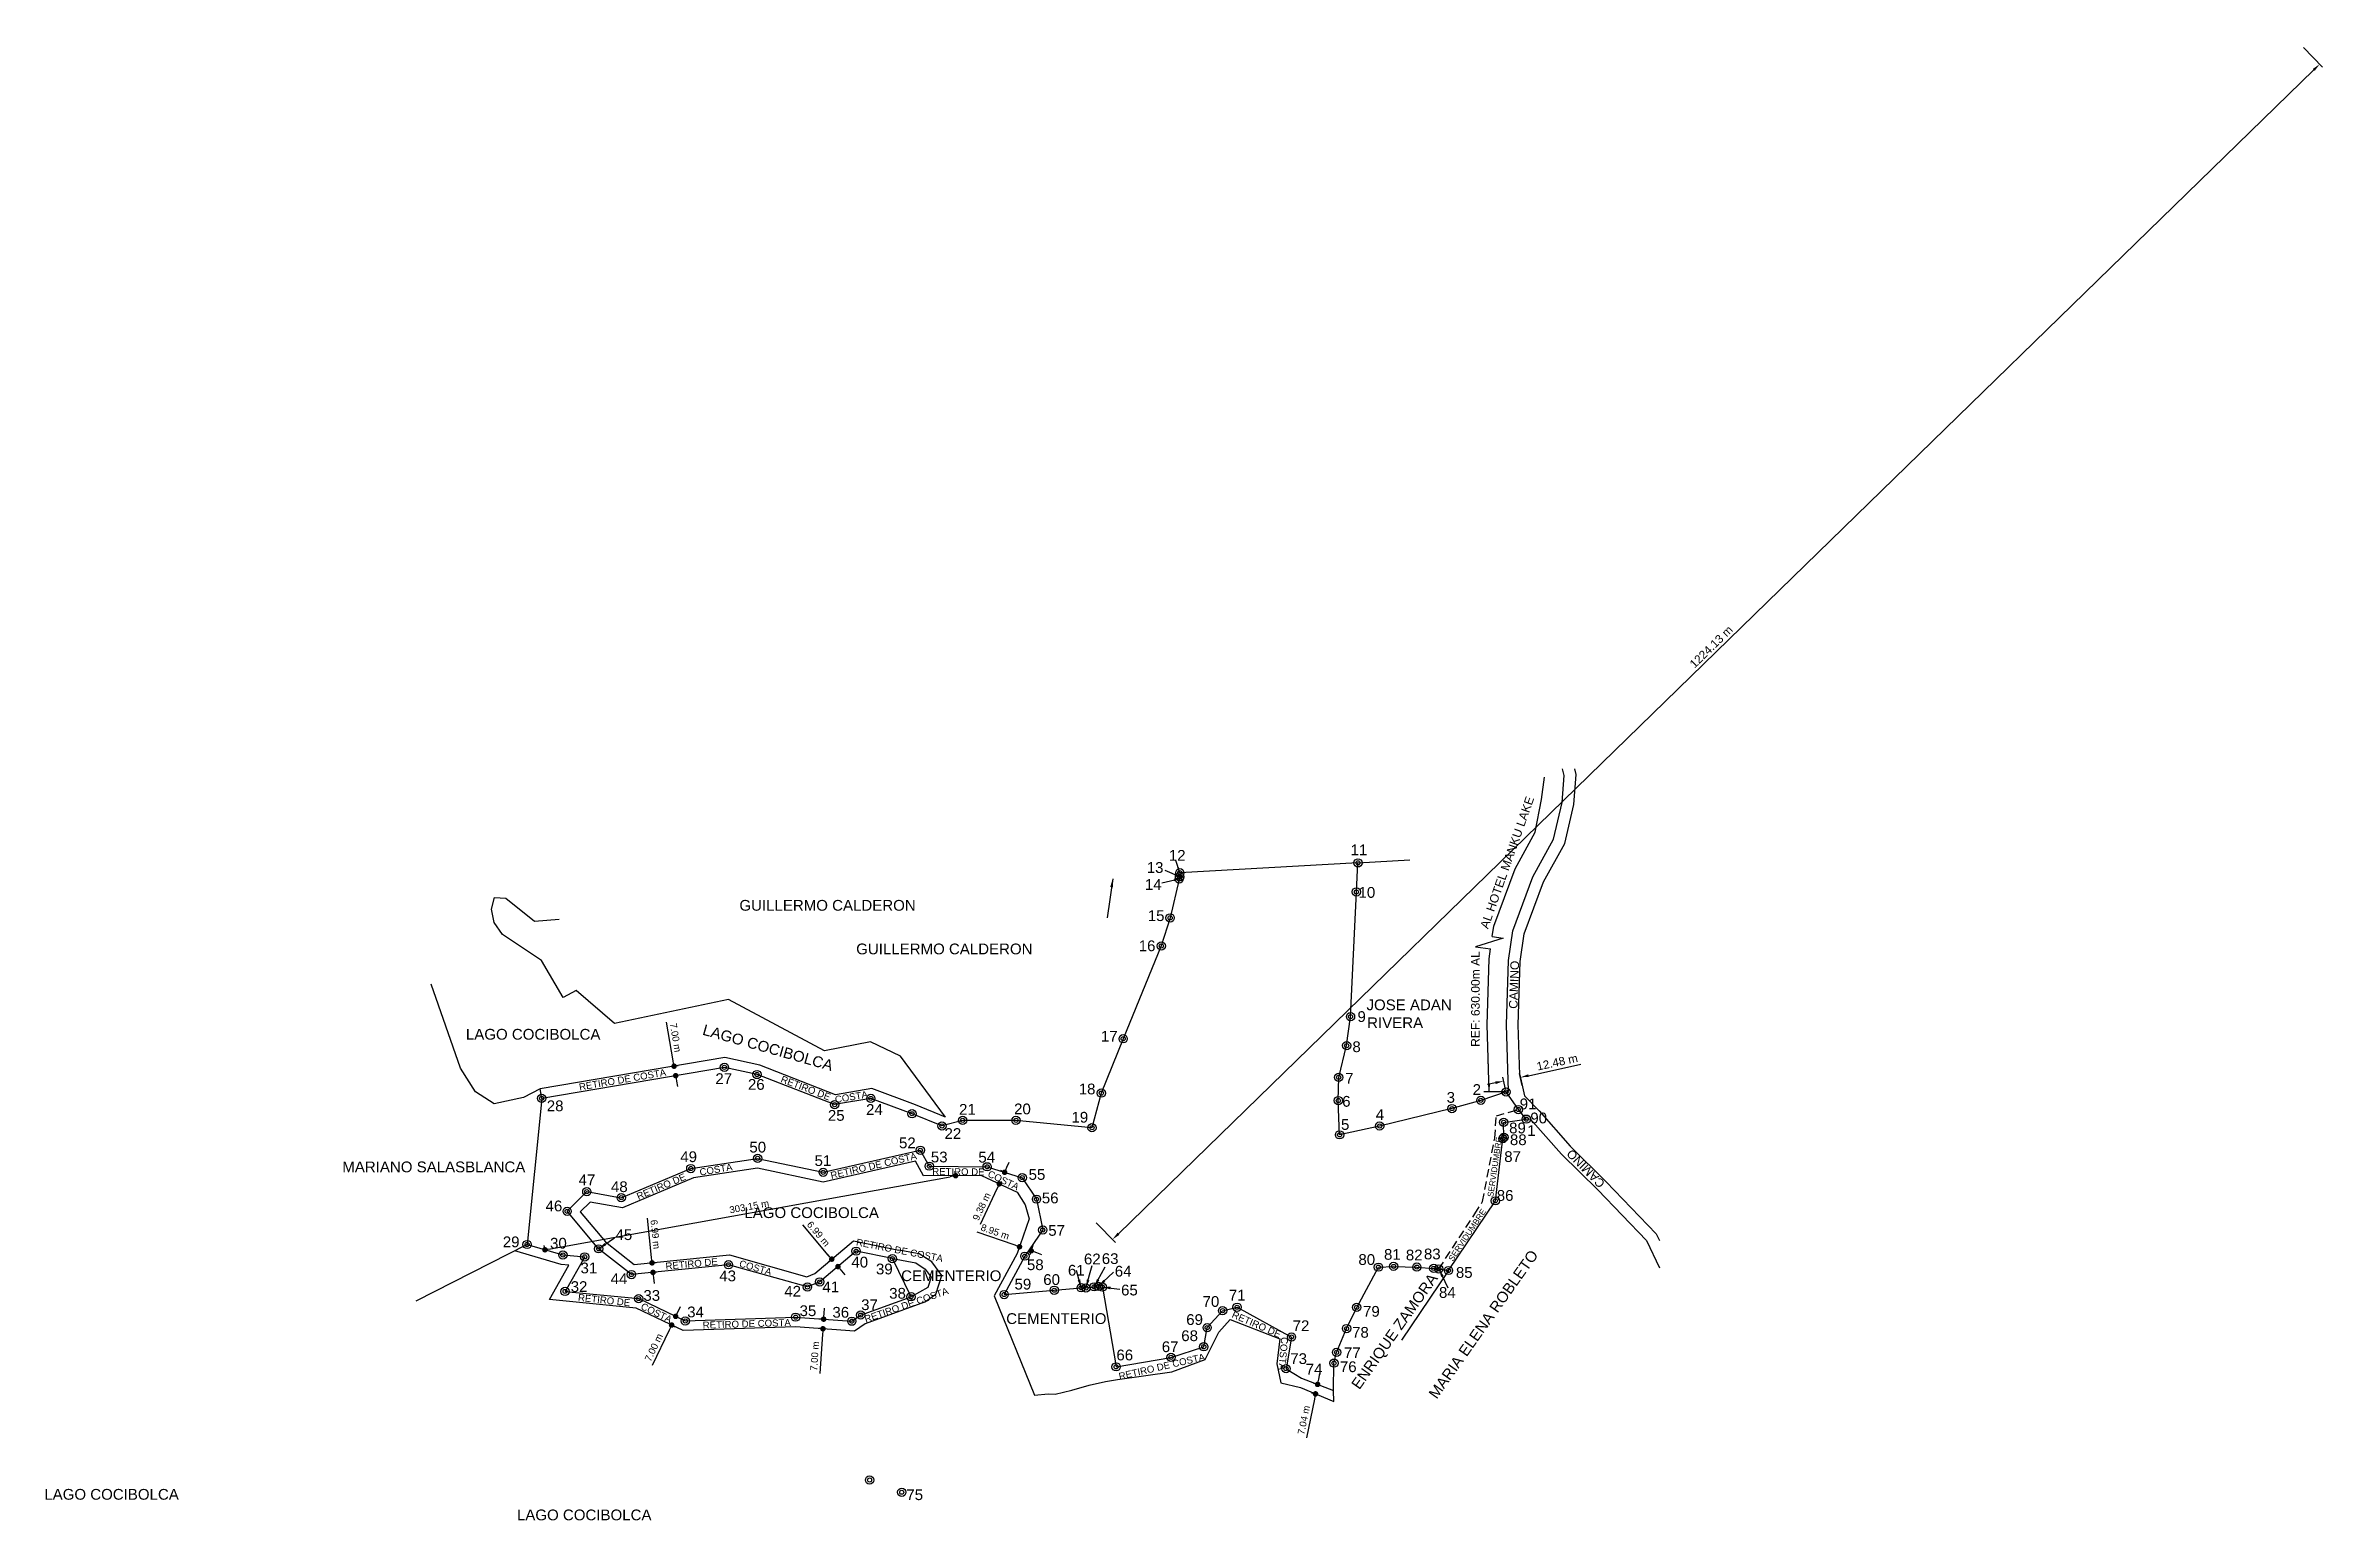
# Model space of a CAD drawing. Header units: metres. Extents: x 615852 to 659911, y 1301217 to 1325118.
# Drawn here: x 620465 to 622120, y 1314549 to 1315620 of the extents above; entities that cross this region are included whole.
import ezdxf

# ---------------------------------------------------------------- set-up
doc = ezdxf.new("R2010")
doc.units = ezdxf.units.M
doc.header["$PDMODE"] = 32
doc.header["$PDSIZE"] = 0.5
doc.linetypes.add('OCULTA3', pattern=[0.45, 0.3, -0.15])
for name, color, linetype in [('BORDE LAGO', 6, 'Continuous'), ('CERCO', 6, 'Continuous'), ('CIRCULO PI', 2, 'Continuous'), ('SERVIDUMBRE DE PASO', 8, 'Continuous'), ('TEXTO 2', 7, 'Continuous')]:
    doc.layers.add(name, color=color, linetype=linetype)
doc.styles.add('PI', font='arial.ttf', dxfattribs={"height": 0.4})
doc.styles.get("Standard").update_dxf_attribs({"font": 'arial.ttf'})
doc.dimstyles.new('COTAS 1750', dxfattribs={"dimtxt": 6, "dimasz": 6, "dimexe": 3, "dimexo": 2, "dimgap": 2, "dimtad": 1, "dimzin": 0, "dimdsep": 46, "dimtxsty": 'Standard', "dimcen": 0.09, "dimclrd": 1, "dimclre": 2, "dimclrt": 7, "dimadec": 0, "dimazin": 0, "dimtfac": 1, "dimtofl": 0, "dimtmove": 0, "dimatfit": 3, "dimfxl": 1, "dimtolj": 1, "dimtzin": 0, "dimarcsym": 0})
doc.dimstyles.new('COTAS DE RETIRO', dxfattribs={"dimtxt": 5, "dimasz": 4, "dimexe": 3, "dimexo": 2, "dimgap": 2, "dimtad": 1, "dimzin": 0, "dimdsep": 46, "dimtxsty": 'Standard', "dimblk": 'DOT', "dimcen": 0.09, "dimclrd": 1, "dimclre": 2, "dimclrt": 7, "dimadec": 0, "dimazin": 0, "dimtfac": 1, "dimtofl": 0, "dimtmove": 0, "dimatfit": 3, "dimfxl": 1, "dimtolj": 1, "dimtzin": 0, "dimarcsym": 0})

msp = doc.modelspace()

# ---------------------------------------------------------------- texts
at = {"layer": 'CIRCULO PI', "color": 1, "style": 'PI'}
for s, height, p in [('13', 7.822293, (621265.46222, 1315019.23181)), ('12', 7.822293, (621281.51645, 1315028.05904)), ('11', 7.822293, (621413.58784, 1315032.06531)), ('14', 7.822293, (621264.11732, 1315006.91391)), ('10', 7.822293, (621419.33405, 1315001.15044)), ('15', 7.822293, (621266.21411, 1314984.25264)), ('16', 7.822293, (621259.63404, 1314962.34479)), ('9', 7.82229, (621418.56377, 1314910.92326)), ('17', 7.822293, (621232.1477, 1314896.63846)), ('8', 7.82229, (621414.90635, 1314889.00458)), ('27', 7.822293, (620952.01931, 1314865.814)), ('26', 7.822293, (620975.66142, 1314861.62086)), ('18', 7.822293, (621216.04083, 1314858.3186)), ('7', 7.82229, (621409.66905, 1314866.14237)), ('3', 7.82229, (621483.35621, 1314852.19265)), ('2', 7.82229, (621502.25299, 1314857.91586)), ('28', 7.822293, (620829.52182, 1314846.08688)), ('25', 7.822293, (621033.77228, 1314839.11024)), ('24', 7.822293, (621061.50689, 1314843.40843)), ('21', 7.822293, (621129.08955, 1314843.50285)), ('20', 7.822293, (621169.07916, 1314843.84234)), ('19', 7.822293, (621210.7718, 1314837.78169)), ('6', 7.82229, (621407.47457, 1314849.33805)), ('4', 7.82229, (621431.85754, 1314839.71818)), ('91', 7.822293, (621536.46644, 1314847.48958)), ('90', 7.822293, (621544.18477, 1314837.25147)), ('52', 7.822293, (621085.44932, 1314819.17223)), ('22', 7.822293, (621118.5111, 1314825.93579)), ('5', 7.82229, (621406.62118, 1314832.53372)), ('89', 7.822293, (621528.76234, 1314829.97215)), ('88', 7.822293, (621529.34072, 1314821.44384)), ('1', 7.82229, (621541.93783, 1314828.11656)), ('49', 7.822293, (620926.53284, 1314809.10232)), ('50', 7.822293, (620976.74581, 1314816.06447)), ('51', 7.822293, (621024.0859, 1314806.30798)), ('53', 7.822293, (621108.59131, 1314808.90209)), ('54', 7.822293, (621143.10392, 1314808.76331)), ('87', 7.822293, (621525.21442, 1314809.17518)), ('47', 7.822293, (620852.61776, 1314792.28219)), ('48', 7.822293, (620876.15284, 1314787.31794)), ('55', 7.822293, (621179.63214, 1314796.21876)), ('46', 7.822293, (620828.64416, 1314773.3362)), ('56', 7.822293, (621189.23728, 1314779.14639)), ('86', 7.822293, (621519.80545, 1314780.96071)), ('45', 7.822293, (620879.46066, 1314752.46654)), ('57', 7.822293, (621193.89898, 1314755.56275)), ('29', 7.822293, (620797.56878, 1314747.24954)), ('30', 7.822293, (620831.90527, 1314746.26794)), ('63', 7.822293, (621232.80326, 1314735.04943)), ('81', 7.822293, (621437.86777, 1314738.16475)), ('82', 7.822293, (621453.73614, 1314737.69445)), ('83', 7.822293, (621466.85845, 1314738.44519)), ('31', 7.822293, (620854.03672, 1314728.28475)), ('44', 7.822293, (620875.9179, 1314720.46689)), ('43', 7.822293, (620954.85777, 1314722.52653)), ('40', 7.822293, (621050.84471, 1314732.52992)), ('39', 7.822293, (621068.70628, 1314727.52792)), ('58', 7.822293, (621178.39319, 1314730.61789)), ('60', 7.822293, (621190.26548, 1314719.83281)), ('61', 7.822293, (621208.18948, 1314726.6171)), ('62', 7.822293, (621219.82333, 1314734.80579)), ('64', 7.822293, (621242.25099, 1314725.92493)), ('80', 7.822293, (621419.26313, 1314734.39592)), ('85', 7.822293, (621490.08372, 1314724.99423)), ('32', 7.822293, (620846.90624, 1314714.74625)), ('33', 7.822293, (620899.72422, 1314708.29683)), ('42', 7.822293, (621002.10098, 1314711.35484)), ('41', 7.822293, (621029.8115, 1314714.52274)), ('38', 7.822293, (621078.31469, 1314709.86492)), ('59', 7.822293, (621169.38777, 1314716.53175)), ('65', 7.822293, (621246.81571, 1314712.23455)), ('70', 7.822293, (621306.00983, 1314703.92781)), ('71', 7.822293, (621325.10446, 1314708.52692)), ('84', 7.822293, (621477.79124, 1314710.46575)), ('34', 7.822293, (620931.55349, 1314696.34199)), ('35', 7.822293, (621013.19949, 1314697.21755)), ('36', 7.822293, (621037.05917, 1314696.06749)), ('37', 7.822293, (621057.96593, 1314701.5737)), ('69', 7.822293, (621294.15926, 1314690.78792)), ('72', 7.822293, (621371.47402, 1314686.30429)), ('79', 7.822293, (621422.61506, 1314696.75889)), ('67', 7.822293, (621276.37924, 1314671.04096)), ('68', 7.822293, (621290.54016, 1314679.02852)), ('78', 7.822293, (621414.67285, 1314681.50115)), ('66', 7.822293, (621243.42282, 1314665.05718)), ('73', 7.822293, (621369.7366, 1314662.40809)), ('74', 7.822293, (621380.94508, 1314654.74113)), ('76', 7.822293, (621405.80953, 1314656.52407)), ('77', 7.822293, (621408.73417, 1314666.67604)), ('75', 7.822293, (621090.79261, 1314563.52902))]:
    msp.add_text(s, height=height, dxfattribs=at).set_placement(p)
at = {"layer": 'TEXTO 2', "style": 'PI'}
for s, height, rotation, p in [('AL HOTEL MANKU LAKE', 6.2578346, 70.54983922, (621513.43321, 1314978.11841)), ('REF: 630.00m AL', 6.2578346, 89.92530159, (621507.36403, 1314892.83528)), ('CAMINO', 6.257835, 87.9239561, (621534.8208, 1314920.3874)), ('LAGO COCIBOLCA', 7.8222933, 344.2369781, (620942.11463, 1314901.82297)), ('LAGO COCIBOLCA', 7.8222933, 359.99002718, (620770.75408, 1314898.06899)), ('SERVIDUMBRE', 4.3, 81.5936363, (621517.1812, 1314783.42899)), ('CAMINO', 6.257835, 134.48595241, (621598.92682, 1314794.0563)), ('SERVIDUMBRE', 4.3, 56.29767244, (621487.89646, 1314736.57842)), ('MARIA ELENA ROBLETO', 7.8222933, 54.79347445, (621476.1456, 1314636.46416)), ('ENRIQUE ZAMORA', 7.8222933, 54.79347445, (621419.94576, 1314643.30783))]:
    msp.add_text(s, height=height, rotation=rotation, dxfattribs=at).set_placement(p)
for s, height, p in [('GUILLERMO CALDERON', 7.8222933, (620969.48374, 1314991.75691)), ('GUILLERMO CALDERON', 7.8222933, (621054.35122, 1314960.07297)), ('JOSE ADAN', 7.822293, (621425.14511, 1314919.44329)), ('RIVERA', 7.822293, (621425.59326, 1314906.46451)), ('MARIANO SALASBLANCA', 7.8222933, (620680.93652, 1314801.70822)), ('LAGO COCIBOLCA', 7.8222933, (620973.10048, 1314768.46129)), ('CEMENTERIO', 7.822293, (621087.00696, 1314722.63401)), ('CEMENTERIO', 7.822293, (621163.35797, 1314691.49094)), ('LAGO COCIBOLCA', 7.8222933, (620464.41226, 1314563.81164)), ('LAGO COCIBOLCA', 7.8222933, (620807.84368, 1314548.8535))]:
    msp.add_text(s, height=height, dxfattribs=at).set_placement(p)
at = {"layer": 'TEXTO 2', "color": 2, "style": 'PI'}
for s, rotation, p in [('RETIRO DE COSTA', 9.72272739, (620853.41356, 1314861.1385)), ('RETIRO DE', 338.90901401, (620999.05509, 1314867.43721)), ('COSTA', 9.61184557, (621039.35379, 1314852.01589)), ('RETIRO DE COSTA', 13.04998148, (621036.35576, 1314796.84801)), ('RETIRO DE', 23.10240827, (620896.13617, 1314781.61731)), ('COSTA', 9.61184557, (620941.01772, 1314799.25471)), ('RETIRO DE', 359.48725107, (621109.55781, 1314799.80817)), ('COSTA', 334.74329063, (621149.40323, 1314798.77169)), ('RETIRO DE COSTA', 349.05288109, (621053.9727, 1314748.64539)), ('RETIRO DE', 5.2006922, (620916.04148, 1314730.97438)), ('COSTA', 344.22046799, (620968.90687, 1314733.25358)), ('RETIRO DE', 353.95702393, (620852.01328, 1314708.34184)), ('RETIRO DE COSTA', 19.22101523, (621061.35404, 1314692.43148)), ('COSTA', 334.17419704, (620897.28987, 1314702.60038)), ('RETIRO DE COSTA', 1.79282099, (620942.89748, 1314688.11575)), ('RETIRO DE', 336.45013609, (621326.77123, 1314696.46916)), ('COSTA', 265.17559348, (621363.2196, 1314682.1764)), ('RETIRO DE COSTA', 13.04998148, (621245.76165, 1314650.89695))]:
    msp.add_text(s, height=5, rotation=rotation, dxfattribs=at).set_placement(p)

# ---------------------------------------------------------------- blocks, each defined once
blk = doc.blocks.new('*D14')
at = {"layer": 'CIRCULO PI', "color": 1, "lineweight": -2, "transparency": 16777216}
for p, q in [((621542.8, 1314871.9), (621580.8, 1314880.2)), ((621518.9, 1314866.7), (621513.1, 1314865.4))]:
    blk.add_line(p, q, dxfattribs=at)
at = {"layer": 'CIRCULO PI', "color": 2, "lineweight": -2, "transparency": 16777216}
for p, q in [((621526.1, 1314862), (621524.1, 1314870.9)), ((621538.3, 1314864.7), (621536.3, 1314873.6))]:
    blk.add_line(p, q, dxfattribs=at)
at = {"layer": 'CIRCULO PI', "color": 1, "transparency": 16777216}
for points in [[(621518.7, 1314867.7), (621519.1, 1314865.8), (621524.8, 1314868)], [(621542.6, 1314872.9), (621543, 1314871), (621537, 1314870.7)]]:
    blk.add_solid(points, dxfattribs=at)
at = {"layer": 'Defpoints', "color": 0, "transparency": 16777216}
for p in [(621526.5, 1314860), (621537, 1314870.7), (621538.7, 1314862.7)]:
    blk.add_point(p, dxfattribs=at)
at = {"layer": 'CIRCULO PI', "color": 7, "transparency": 16777216, "insert": (621563.7, 1314881.7), "char_height": 6, "attachment_point": 5, "rotation": 12.3112}
blk.add_mtext('\\A1;12.48 m', dxfattribs=at)
blk = doc.blocks.new('*D15')
at = {"layer": 'CIRCULO PI', "color": 2, "lineweight": -2, "transparency": 16777216}
for p, q in [((622105.9, 1315618.9), (622119.8, 1315604.7)), ((621228.8, 1314765), (621242.7, 1314750.7))]:
    blk.add_line(p, q, dxfattribs=at)
at = {"layer": 'CIRCULO PI', "color": 1, "lineweight": -2, "transparency": 16777216}
blk.add_line((621244.9, 1314757), (622113.4, 1315602.6), dxfattribs=at)
at = {"layer": 'CIRCULO PI', "color": 1, "transparency": 16777216}
for points in [[(622112.7, 1315603.3), (622114.1, 1315601.9), (622117.7, 1315606.8)], [(621244.2, 1314757.8), (621245.6, 1314756.3), (621240.6, 1314752.9)]]:
    blk.add_solid(points, dxfattribs=at)
at = {"layer": 'Defpoints', "color": 0, "transparency": 16777216}
for p in [(622104.5, 1315620.4), (622117.7, 1315606.8), (621227.4, 1314766.4)]:
    blk.add_point(p, dxfattribs=at)
at = {"layer": 'CIRCULO PI', "color": 7, "transparency": 16777216, "insert": (621675.6, 1315183.5), "char_height": 6, "attachment_point": 5, "rotation": 44.2342}
blk.add_mtext('\\A1;1224.13 m', dxfattribs=at)
blk = doc.blocks.new('_Dot')
at = {"color": 0, "linetype": 'ByBlock', "lineweight": -2}
blk.add_line((-0.5, 0), (-1, 0), dxfattribs=at)
at = {"color": 0, "linetype": 'ByBlock', "const_width": 0.5}
blk.add_lwpolyline([(-0.25, 0, 1), (0.25, 0, 1)], format="xyb", close=True, dxfattribs=at)
blk = doc.blocks.new('*D18')
at = {"layer": 'CIRCULO PI', "color": 1, "lineweight": -2, "transparency": 16777216}
for p, q in [((620921.3, 1314882.8), (620916.5, 1314910.9)), ((620923.8, 1314868), (620924.5, 1314864.1))]:
    blk.add_line(p, q, dxfattribs=at)
at = {"layer": 'CIRCULO PI', "color": 2, "lineweight": -2, "transparency": 16777216}
for p, q in [((620924, 1314879.2), (620924.9, 1314879.3)), ((620921.2, 1314871.6), (620920.2, 1314871.4))]:
    blk.add_line(p, q, dxfattribs=at)
at = {"layer": 'Defpoints', "color": 0, "transparency": 16777216}
for p in [(620922, 1314878.8), (620922, 1314878.8), (620923.2, 1314871.9)]:
    blk.add_point(p, dxfattribs=at)
at = {"layer": 'CIRCULO PI', "color": 1, "lineweight": -2, "transparency": 16777216, "xscale": 4, "yscale": 4, "zscale": 4}
for p, rotation in [((620922, 1314878.8), 279.6287552348207), ((620923.2, 1314871.9), 99.62875523482076)]:
    blk.add_blockref('_Dot', p, dxfattribs=dict(at, rotation=rotation))
at = {"layer": 'CIRCULO PI', "color": 7, "transparency": 16777216, "insert": (620923.1, 1314899.6), "char_height": 5, "attachment_point": 5, "rotation": 279.6288}
blk.add_mtext('\\A1;7.00 m', dxfattribs=at)
blk = doc.blocks.new('*D19')
at = {"layer": 'CIRCULO PI', "color": 1, "lineweight": -2, "transparency": 16777216}
blk.add_line((620832.2, 1314746.2), (621122.6, 1314798.5), dxfattribs=at)
at = {"layer": 'CIRCULO PI', "color": 2, "lineweight": -2, "transparency": 16777216}
for p, q in [((621126.2, 1314801.2), (621126, 1314802.2)), ((620827.9, 1314747.4), (620827.7, 1314748.4))]:
    blk.add_line(p, q, dxfattribs=at)
at = {"layer": 'Defpoints', "color": 0, "transparency": 16777216}
for p in [(621126.6, 1314799.2), (621126.6, 1314799.2), (620828.2, 1314745.4)]:
    blk.add_point(p, dxfattribs=at)
at = {"layer": 'CIRCULO PI', "color": 1, "lineweight": -2, "transparency": 16777216, "xscale": 4, "yscale": 4, "zscale": 4}
for p, rotation in [((621126.6, 1314799.2), 10.22249775294872), ((620828.2, 1314745.4), 190.2224977529487)]:
    blk.add_blockref('_Dot', p, dxfattribs=dict(at, rotation=rotation))
at = {"layer": 'CIRCULO PI', "color": 7, "transparency": 16777216, "insert": (620976.6, 1314776.8), "char_height": 5, "attachment_point": 5, "rotation": 10.2225}
blk.add_mtext('\\A1;303.15 m', dxfattribs=at)
blk = doc.blocks.new('*D20')
at = {"layer": 'CIRCULO PI', "color": 2, "lineweight": -2, "transparency": 16777216}
for p, q in [((621028.7, 1314695.1), (621027.7, 1314695.2)), ((621028.2, 1314688.1), (621027.2, 1314688.2))]:
    blk.add_line(p, q, dxfattribs=at)
at = {"layer": 'CIRCULO PI', "color": 1, "lineweight": -2, "transparency": 16777216}
for p, q in [((621031, 1314699), (621031.3, 1314703)), ((621029.9, 1314684), (621027.9, 1314655.5))]:
    blk.add_line(p, q, dxfattribs=at)
at = {"layer": 'Defpoints', "color": 0, "transparency": 16777216}
for p in [(621030.7, 1314695), (621030.2, 1314688), (621030.2, 1314688)]:
    blk.add_point(p, dxfattribs=at)
at = {"layer": 'CIRCULO PI', "color": 1, "lineweight": -2, "transparency": 16777216, "xscale": 4, "yscale": 4, "zscale": 4}
for p, rotation in [((621030.7, 1314695), 265.8984392156643), ((621030.2, 1314688), 85.89843921566431)]:
    blk.add_blockref('_Dot', p, dxfattribs=dict(at, rotation=rotation))
at = {"layer": 'CIRCULO PI', "color": 7, "transparency": 16777216, "insert": (621024.2, 1314668.1), "char_height": 5, "attachment_point": 5, "rotation": 85.8984}
blk.add_mtext('\\A1;7.00 m', dxfattribs=at)
blk = doc.blocks.new('*D21')
at = {"layer": 'CIRCULO PI', "color": 1, "lineweight": -2, "transparency": 16777216}
for p, q in [((620924.9, 1314700.6), (620926.7, 1314704.2)), ((620918.4, 1314687.1), (620906.1, 1314661.4))]:
    blk.add_line(p, q, dxfattribs=at)
at = {"layer": 'CIRCULO PI', "color": 2, "lineweight": -2, "transparency": 16777216}
for p, q in [((620925, 1314696.2), (620925.9, 1314695.7)), ((620922, 1314689.8), (620922.9, 1314689.4))]:
    blk.add_line(p, q, dxfattribs=at)
at = {"layer": 'Defpoints', "color": 0, "transparency": 16777216}
for p in [(620923.2, 1314697), (620920.2, 1314690.7), (620920.2, 1314690.7)]:
    blk.add_point(p, dxfattribs=at)
at = {"layer": 'CIRCULO PI', "color": 1, "lineweight": -2, "transparency": 16777216, "xscale": 4, "yscale": 4, "zscale": 4}
for p, rotation in [((620920.2, 1314690.7), 64.35679182544567), ((620923.2, 1314697), 244.3567918254457)]:
    blk.add_blockref('_Dot', p, dxfattribs=dict(at, rotation=rotation))
at = {"layer": 'CIRCULO PI', "color": 7, "transparency": 16777216, "insert": (620907.3, 1314674.4), "char_height": 5, "attachment_point": 5, "rotation": 64.3568}
blk.add_mtext('\\A1;7.00 m', dxfattribs=at)
blk = doc.blocks.new('*D22')
at = {"layer": 'CIRCULO PI', "color": 1, "lineweight": -2, "transparency": 16777216}
for p, q in [((620905.5, 1314739.9), (620902.7, 1314768.4)), ((620907.1, 1314725), (620907.5, 1314721))]:
    blk.add_line(p, q, dxfattribs=at)
at = {"layer": 'CIRCULO PI', "color": 2, "lineweight": -2, "transparency": 16777216}
for p, q in [((620907.9, 1314736.1), (620908.9, 1314736.2)), ((620908.6, 1314729.2), (620909.6, 1314729.3))]:
    blk.add_line(p, q, dxfattribs=at)
at = {"layer": 'Defpoints', "color": 0, "transparency": 16777216}
for p in [(620906, 1314735.9), (620906, 1314735.9), (620906.7, 1314729)]:
    blk.add_point(p, dxfattribs=at)
at = {"layer": 'CIRCULO PI', "color": 1, "lineweight": -2, "transparency": 16777216, "xscale": 4, "yscale": 4, "zscale": 4}
for p, rotation in [((620906, 1314735.9), 275.778932537273), ((620906.7, 1314729), 95.77893253727302)]:
    blk.add_blockref('_Dot', p, dxfattribs=dict(at, rotation=rotation))
at = {"layer": 'CIRCULO PI', "color": 7, "transparency": 16777216, "insert": (620908.4, 1314756.6), "char_height": 5, "attachment_point": 5, "rotation": 275.7789}
blk.add_mtext('\\A1;6.99 m', dxfattribs=at)
blk = doc.blocks.new('*D23')
at = {"layer": 'CIRCULO PI', "color": 1, "lineweight": -2, "transparency": 16777216}
for p, q in [((621034, 1314741.6), (621015.5, 1314763.5)), ((621043.7, 1314730.2), (621046.2, 1314727.1))]:
    blk.add_line(p, q, dxfattribs=at)
at = {"layer": 'CIRCULO PI', "color": 2, "lineweight": -2, "transparency": 16777216}
for p, q in [((621035, 1314737.3), (621034.3, 1314736.6)), ((621039.5, 1314731.9), (621038.8, 1314731.3))]:
    blk.add_line(p, q, dxfattribs=at)
at = {"layer": 'Defpoints', "color": 0, "transparency": 16777216}
for p in [(621036.6, 1314738.6), (621036.6, 1314738.6), (621041.1, 1314733.2)]:
    blk.add_point(p, dxfattribs=at)
at = {"layer": 'CIRCULO PI', "color": 1, "lineweight": -2, "transparency": 16777216, "xscale": 4, "yscale": 4, "zscale": 4}
for p, rotation in [((621036.6, 1314738.6), 310.1589655245992), ((621041.1, 1314733.2), 130.1589655245992)]:
    blk.add_blockref('_Dot', p, dxfattribs=dict(at, rotation=rotation))
at = {"layer": 'CIRCULO PI', "color": 7, "transparency": 16777216, "insert": (621026.9, 1314757), "char_height": 5, "attachment_point": 5, "rotation": 310.159}
blk.add_mtext('\\A1;6.99 m', dxfattribs=at)
blk = doc.blocks.new('*D24')
at = {"layer": 'CIRCULO PI', "color": 2, "lineweight": -2, "transparency": 16777216}
for p, q in [((621156.4, 1314794.1), (621155.5, 1314794.5)), ((621160.4, 1314802.6), (621159.5, 1314803))]:
    blk.add_line(p, q, dxfattribs=at)
at = {"layer": 'CIRCULO PI', "color": 1, "lineweight": -2, "transparency": 16777216}
for p, q in [((621163.9, 1314805.4), (621165.6, 1314809)), ((621156.6, 1314789.6), (621144.4, 1314763.7))]:
    blk.add_line(p, q, dxfattribs=at)
at = {"layer": 'Defpoints', "color": 0, "transparency": 16777216}
for p in [(621158.3, 1314793.3), (621158.3, 1314793.3), (621162.2, 1314801.7)]:
    blk.add_point(p, dxfattribs=at)
at = {"layer": 'CIRCULO PI', "color": 1, "lineweight": -2, "transparency": 16777216, "xscale": 4, "yscale": 4, "zscale": 4}
for p, rotation in [((621158.3, 1314793.3), 64.85161964548028), ((621162.2, 1314801.7), 244.8516196454803)]:
    blk.add_blockref('_Dot', p, dxfattribs=dict(at, rotation=rotation))
at = {"layer": 'CIRCULO PI', "color": 7, "transparency": 16777216, "insert": (621145.5, 1314776.8), "char_height": 5, "attachment_point": 5, "rotation": 64.8516}
blk.add_mtext('\\A1;9.38 m', dxfattribs=at)
blk = doc.blocks.new('*D25')
at = {"layer": 'CIRCULO PI', "color": 1, "lineweight": -2, "transparency": 16777216}
for p, q in [((621169.2, 1314748.9), (621142.2, 1314758.3)), ((621185.3, 1314743.4), (621189, 1314742))]:
    blk.add_line(p, q, dxfattribs=at)
at = {"layer": 'CIRCULO PI', "color": 2, "lineweight": -2, "transparency": 16777216}
for p, q in [((621174.3, 1314751.3), (621172, 1314744.8)), ((621182.8, 1314748.4), (621180.5, 1314741.8))]:
    blk.add_line(p, q, dxfattribs=at)
at = {"layer": 'Defpoints', "color": 0, "transparency": 16777216}
for p in [(621173, 1314747.6), (621175, 1314753.2), (621183.4, 1314750.3)]:
    blk.add_point(p, dxfattribs=at)
at = {"layer": 'CIRCULO PI', "color": 1, "lineweight": -2, "transparency": 16777216, "xscale": 4, "yscale": 4, "zscale": 4}
for p, rotation in [((621173, 1314747.6), 340.9035478867644), ((621181.5, 1314744.7), 160.9035478867644)]:
    blk.add_blockref('_Dot', p, dxfattribs=dict(at, rotation=rotation))
at = {"layer": 'CIRCULO PI', "color": 7, "transparency": 16777216, "insert": (621155.3, 1314758.5), "char_height": 5, "attachment_point": 5, "rotation": 340.9035}
blk.add_mtext('\\A1;8.95 m', dxfattribs=at)
blk = doc.blocks.new('*D27')
at = {"layer": 'CIRCULO PI', "color": 2, "lineweight": -2, "transparency": 16777216}
for p, q in [((621387.6, 1314648), (621386.6, 1314648.2)), ((621386.2, 1314641.1), (621385.2, 1314641.3))]:
    blk.add_line(p, q, dxfattribs=at)
at = {"layer": 'CIRCULO PI', "color": 1, "lineweight": -2, "transparency": 16777216}
for p, q in [((621390.4, 1314651.5), (621391.2, 1314655.4)), ((621387.3, 1314636.8), (621381.5, 1314608.8))]:
    blk.add_line(p, q, dxfattribs=at)
at = {"layer": 'Defpoints', "color": 0, "transparency": 16777216}
for p in [(621389.6, 1314647.6), (621388.1, 1314640.7), (621388.1, 1314640.7)]:
    blk.add_point(p, dxfattribs=at)
at = {"layer": 'CIRCULO PI', "color": 1, "lineweight": -2, "transparency": 16777216, "xscale": 4, "yscale": 4, "zscale": 4}
for p, rotation in [((621389.6, 1314647.6), 258.3409867242063), ((621388.1, 1314640.7), 78.34098672420629)]:
    blk.add_blockref('_Dot', p, dxfattribs=dict(at, rotation=rotation))
at = {"layer": 'CIRCULO PI', "color": 7, "transparency": 16777216, "insert": (621379.6, 1314621.7), "char_height": 5, "attachment_point": 5, "rotation": 78.341}
blk.add_mtext('\\A1;7.04 m', dxfattribs=at)

# ---------------------------------------------------------------- dimensions: what is measured, and where the dimension line sits
at = {"layer": 'CIRCULO PI'}
for p1, p2, distance, dimstyle, override, picture, middle in [((621227.39193, 1314766.40756), (622104.47542, 1315620.35277), -18.91051, 'COTAS 1750', {"dimpost": ' m'}, '*D15', (621675.59186, 1315183.46028)), ((620923.1525, 1314871.93802), (620921.98227, 1314878.83581), 0, 'COTAS DE RETIRO', {"dimpost": ' m'}, '*D18', (620923.0778, 1314899.59804)), ((620828.22334, 1314745.44188), (621126.56041, 1314799.24213), 0, 'COTAS DE RETIRO', {"dimpost": ' m'}, '*D19', (620976.58357, 1314776.82428)), ((621162.2353, 1314801.7469), (621158.25107, 1314793.26016), 0, 'COTAS DE RETIRO', {"dimpost": ' m'}, '*D24', (621145.4985, 1314776.81362)), ((620906.65608, 1314728.9689), (620905.95183, 1314735.92755), 0, 'COTAS DE RETIRO', {"dimpost": ' m'}, '*D22', (620908.43547, 1314756.6033)), ((621041.07276, 1314733.22437), (621036.56558, 1314738.56565), 0, 'COTAS DE RETIRO', {"dimpost": ' m'}, '*D23', (621026.94018, 1314757.03202)), ((621183.41777, 1314750.27759), (621174.96144, 1314753.20527), 5.9437, 'COTAS DE RETIRO', {"dimpost": ' m'}, '*D25', (621155.31374, 1314758.5357)), ((620923.20686, 1314697.02403), (620920.17814, 1314690.71482), 0, 'COTAS DE RETIRO', {"dimpost": ' m'}, '*D21', (620907.2944, 1314674.39674)), ((621030.73039, 1314694.98049), (621030.22951, 1314687.99556), 0, 'COTAS DE RETIRO', {"dimpost": ' m'}, '*D20', (621024.23732, 1314668.08667)), ((621389.5543, 1314647.59211), (621388.13095, 1314640.69416), 0, 'COTAS DE RETIRO', {"dimpost": ' m', "dimfxl": 0.18}, '*D27', (621379.57238, 1314621.7463))]:
    dim = msp.add_aligned_dim(p1=p1, p2=p2, distance=distance, dimstyle=dimstyle, override=override, dxfattribs=at)
    dim.commit()
    dim.dimension.update_dxf_attribs({"geometry": picture, "text_midpoint": middle})
dim = msp.add_linear_dim(base=(621536.97121, 1314870.66925), p1=(621526.51674, 1314860.0458), p2=(621538.70897, 1314862.70664), angle=12.31122035, dimstyle='COTAS 1750', override={"dimpost": ' m'}, dxfattribs=at)
dim.commit()
dim.dimension.update_dxf_attribs({"geometry": '*D14', "text_midpoint": (621564.73451, 1314876.72832), "dimtype": 161})

# ---------------------------------------------------------------- linework, layer by layer
msp.add_lwpolyline([(621526.51674, 1314860.0458), (621508.23159, 1314853.98086), (621487.26642, 1314847.99391), (621434.66299, 1314835.29406), (621405.56775, 1314828.91214), (621404.64655, 1314853.83321), (621404.95142, 1314870.69726), (621410.69623, 1314893.75032), (621413.54106, 1314914.76138), (621417.80734, 1315005.41963), (621418.95518, 1315026.52068), (621289.52215, 1315019.32504), (621289.43413, 1315016.40504), (621289.04011, 1315014.76705), (621282.43888, 1314986.53513), (621276.04571, 1314966.15019), (621248.33113, 1314898.71338), (621232.4348, 1314859.2385), (621225.65259, 1314834.07157), (621170.40615, 1314839.41372), (621131.72584, 1314839.41362), (621116.65728, 1314835.37608), (621094.89553, 1314844.23372), (621064.98428, 1314855.38781), (621038.67207, 1314850.85788), (620982.27459, 1314872.73405), (620958.6144, 1314877.95411), (620825.81333, 1314855.42448), (620815.23248, 1314749.23477), (620841.21419, 1314741.64898), (620857.06964, 1314740.24489), (620842.81191, 1314715.14496), (620896.31148, 1314709.93511), (620930.14119, 1314693.69521), (621010.30055, 1314696.44543), (621051.16023, 1314693.51554), (621057.57016, 1314697.96556), (621094.21985, 1314711.26567), (621080.65761, 1314738.95675), (621054.2964, 1314744.38283), (621027.84912, 1314722.06592), (621018.92905, 1314718.37595), (620961.56857, 1314734.52611), (620891.01801, 1314727.3863), (620867.19777, 1314746.09638), (620844.31425, 1314773.36766), (620858.59765, 1314787.65128), (620883.61156, 1314783.24068), (620934.16669, 1314804.42675), (620982.7163, 1314811.80689), (621030.35592, 1314801.70702), (621100.94834, 1314817.72422), (621107.42224, 1314806.13925), (621149.4879, 1314805.69437), (621174.98269, 1314797.79944), (621185.33954, 1314782.19949), (621189.90736, 1314759.79455), (621176.92818, 1314740.76062), (621161.86193, 1314712.8667), (621198.22664, 1314716.0048), (621217.80448, 1314717.80586), (621221.29345, 1314717.65887), (621227.21441, 1314718.46388), (621230.25238, 1314718.75189), (621233.19536, 1314718.2859), (621243.20889, 1314660.34506), (621283.04957, 1314667.23017), (621306.89837, 1314674.93624), (621309.35526, 1314688.84427), (621320.53913, 1314701.13732), (621331.12804, 1314703.65435), (621370.64168, 1314682.01347), (621366.6595, 1314659.00754), (621377.86239, 1314652.03157), (621401.2462, 1314643.15264), (621401.52304, 1314663.04769), (621403.39397, 1314670.87272), (621410.67183, 1314688.15077), (621418.00669, 1314703.56681), (621433.81943, 1314732.7909), (621444.82934, 1314733.32993), (621461.73021, 1314732.84698), (621474.03711, 1314731.87001), (621477.70008, 1314731.49002), (621484.74202, 1314730.35704), (621518.80554, 1314780.97421), (621524.22318, 1314826.14433), (621524.97717, 1314827.13034), (621524.76708, 1314837.98936), (621541.19095, 1314840.32641), (621535.48488, 1314847.29843)], close=True)
at = {"layer": 'BORDE LAGO'}
for p, q in [((621526.51674, 1314860.0458), (621528.39874, 1314860.6198)), ((621541.19095, 1314840.32641), (621544.04974, 1314840.6398))]:
    msp.add_line(p, q, dxfattribs=at)
for points in [[(621418.95518, 1315026.52068), (621456.55725, 1315028.61112)], [(621119.30227, 1314841.85773), (621086.5624, 1314886.00999), (621064.79474, 1314896.44609), (621031.26107, 1314889.87621), (620961.65814, 1314927.26093), (620878.67374, 1314909.69565), (620850.81526, 1314933.82739), (620841.37666, 1314928.6575), (620825.59977, 1314955.65578), (620797.44483, 1314974.46933), (620791.26127, 1314983.12818), (620789.35706, 1314992.87956), (620791.43338, 1315001.36349), (620799.73861, 1315000.98642), (620820.50165, 1314984.20709), (620838.43339, 1314985.71536)], [(620824.6509, 1314862.32319), (620812.559, 1314856.0636), (620791.20333, 1314851.55718), (620777.66805, 1314860.26959), (620766.81289, 1314877.394), (620745.48418, 1314938.3809)], [(621119.30227, 1314841.85773), (621097.4447, 1314850.75439), (621065.66567, 1314862.60499), (621039.40221, 1314858.08334), (620984.31339, 1314879.45191), (620958.79679, 1314885.08152), (620824.6509, 1314862.32319)], [(620825.81333, 1314855.42448), (620824.6509, 1314862.32319)], [(621145.39674, 1314799.2948), (621103.30747, 1314799.17711), (621097.40806, 1314809.7339), (621030.42263, 1314794.53543), (620982.52523, 1314804.69), (620936.08918, 1314797.63134), (620884.43542, 1314775.9852), (620860.98513, 1314780.12012), (620853.81386, 1314772.94885), (620872.10704, 1314751.14788), (620893.13561, 1314734.63048), (620962.19939, 1314741.62007), (621018.50571, 1314725.76674), (621024.17964, 1314728.11391), (621052.39152, 1314751.92018), (621085.44542, 1314745.11655)], [(621145.39674, 1314799.2948), (621171.25174, 1314787.1568), (621177.15174, 1314778.1028), (621180.04574, 1314767.8908), (621171.29974, 1314742.6288), (621154.69574, 1314711.9378), (621183.83374, 1314639.7098), (621193.74874, 1314640.8528), (621199.03474, 1314640.3978), (621211.03874, 1314643.4598), (621223.67974, 1314647.1558), (621235.42674, 1314649.6808), (621244.13574, 1314651.2728), (621283.79474, 1314656.8458), (621307.98174, 1314665.7498), (621317.84274, 1314685.5148), (621326.13174, 1314694.7398), (621362.12874, 1314680.7168), (621359.91374, 1314662.4258), (621362.83574, 1314648.7558), (621377.09274, 1314645.2548), (621401.51374, 1314635.1648), (621401.26674, 1314643.1458)], [(620815.23796, 1314749.19378), (620734.34409, 1314707.96257)], [(621103.94665, 1314707.3406), (621060.82563, 1314691.69232), (621053.13471, 1314686.35307), (621010.18104, 1314689.4332), (620928.67287, 1314686.63695), (620894.40971, 1314703.08489), (620831.40765, 1314709.22023), (620845.61377, 1314734.22977), (620839.92156, 1314734.73386), (620806.40495, 1314744.69164), (620806.40495, 1314744.69164)], [(621103.94665, 1314707.3406), (621103.94665, 1314707.3406), (621112.322, 1314713.16201), (621116.45836, 1314726.82047), (621109.40136, 1314736.58892), (621100.17988, 1314742.4817), (621085.44542, 1314745.11655), (621085.44542, 1314745.11655)], [(621080.65761, 1314738.95675), (621097.56528, 1314735.84531), (621104.50819, 1314731.4086), (621108.75403, 1314725.53142), (621106.45363, 1314717.9354), (621094.21961, 1314711.26575)]]:
    msp.add_lwpolyline(points, dxfattribs=at)
at = {"layer": 'CERCO'}
for points in [[(621528.39874, 1314860.6198), (621526.87953, 1314908.93379), (621528.3803, 1314955.61653), (621531.42237, 1314977.05436), (621546.06796, 1315016.31966), (621561.09893, 1315043.65139), (621567.28269, 1315070.31235), (621568.82432, 1315089.945), (621567.64584, 1315094.84952)], [(621536.57629, 1314872.47881), (621535.43007, 1314908.93079), (621536.90715, 1314954.87669), (621539.75362, 1314974.93606), (621553.85721, 1315012.74825), (621569.15707, 1315040.56891), (621575.75257, 1315069.00506), (621577.45029, 1315090.62548), (621576.43532, 1315094.84952)], [(621536.57629, 1314872.47881), (621539.87265, 1314857.37456), (621550.54527, 1314846.41275)], [(621550.54527, 1314846.41275), (621573.0141, 1314820.79722), (621599.23308, 1314794.8738), (621635.73731, 1314756.99764), (621638.02242, 1314752.19682)], [(621544.04974, 1314840.6398), (621566.78947, 1314814.93342), (621593.15107, 1314788.86899), (621628.61849, 1314752.06861), (621638.02242, 1314732.31177)], [(621484.74202, 1314730.35704), (621450.67851, 1314679.73988)]]:
    msp.add_lwpolyline(points, dxfattribs=at)
at = {"layer": 'CERCO', "color": 2}
for points in [[(621516.55449, 1314972.9606), (621517.63293, 1314980.56047), (621533.1756, 1315022.23088), (621547.76152, 1315048.75336), (621552.2305, 1315072.6239), (621554.54708, 1315088.81869), (621554.54708, 1315088.81869)], [(621514.26047, 1314860.17523), (621512.72712, 1314908.93877), (621514.26709, 1314956.84108), (621515.28555, 1314964.01824)]]:
    msp.add_lwpolyline(points, dxfattribs=at)
at = {"layer": 'CIRCULO PI'}
for points in [[(621516.55449, 1314972.9606), (621524.44331, 1314971.83985), (621504.42146, 1314965.5617), (621515.35489, 1314964.00839)], [(621526.51674, 1314860.0458), (621510.45106, 1314860.0458)]]:
    msp.add_lwpolyline(points, dxfattribs=at)
at = {"layer": 'CIRCULO PI', "color": 1}
for centre in [(621418.95518, 1315026.52068), (621289.04011, 1315014.76705), (621289.43413, 1315016.40504), (621289.52215, 1315019.32504), (621417.80734, 1315005.41963), (621282.43888, 1314986.53513), (621276.04571, 1314966.15019), (621413.54106, 1314914.76138), (621248.33113, 1314898.71338), (621410.69623, 1314893.75032), (620958.6144, 1314877.95411), (620982.27459, 1314872.73405), (621232.4348, 1314859.2385), (621404.95142, 1314870.69726), (621526.51674, 1314860.0458), (620825.81333, 1314855.42448), (621038.67207, 1314850.85788), (621064.98428, 1314855.38781), (621094.89553, 1314844.23372), (621131.72584, 1314839.41362), (621170.40615, 1314839.41372), (621404.64655, 1314853.83321), (621487.26642, 1314847.99391), (621508.23159, 1314853.98086), (621535.48488, 1314847.29843), (621541.19095, 1314840.32641), (621116.65728, 1314835.37608), (621225.65259, 1314834.07157), (621405.56775, 1314828.91214), (621434.66299, 1314835.29406), (621524.22318, 1314826.14433), (621524.76708, 1314837.98936), (621524.97717, 1314827.13034), (620982.7163, 1314811.80689), (621100.94834, 1314817.72422), (621107.42224, 1314806.13925), (620934.16669, 1314804.42675), (621030.35592, 1314801.70702), (621149.4879, 1314805.69437), (621174.98269, 1314797.79944), (620844.31425, 1314773.36766), (620858.59765, 1314787.65128), (620883.61156, 1314783.24068), (621185.33954, 1314782.19949), (621518.80554, 1314780.97421), (621189.90736, 1314759.79455), (620815.23248, 1314749.23477), (620841.21419, 1314741.64898), (620857.06964, 1314740.24489), (620867.19777, 1314746.09638), (621054.2964, 1314744.38283), (621176.92818, 1314740.76062), (620891.01801, 1314727.3863), (620961.56857, 1314734.52611), (621080.65761, 1314738.95675), (621433.81943, 1314732.7909), (621444.82934, 1314733.32993), (621461.73021, 1314732.84698), (621474.03711, 1314731.87001), (621477.70008, 1314731.49002), (621484.74202, 1314730.35704), (620842.81191, 1314715.14496), (620896.31148, 1314709.93511), (621018.92905, 1314718.37595), (621027.84912, 1314722.06592), (621094.21985, 1314711.26567), (621161.86193, 1314712.8667), (621198.22664, 1314716.0048), (621217.80448, 1314717.80586), (621221.29345, 1314717.65887), (621227.21441, 1314718.46388), (621230.25238, 1314718.75189), (621233.19536, 1314718.2859), (620930.14119, 1314693.69521), (621010.30055, 1314696.44543), (621051.16023, 1314693.51554), (621057.57016, 1314697.96556), (621320.53913, 1314701.13732), (621331.12804, 1314703.65435), (621418.00669, 1314703.56681), (621306.89837, 1314674.93624), (621309.35526, 1314688.84427), (621370.64168, 1314682.01347), (621410.67183, 1314688.15077), (621243.20889, 1314660.34506), (621283.04957, 1314667.23017), (621366.6595, 1314659.00754), (621401.52304, 1314663.04769), (621403.39397, 1314670.87272), (621064.06338, 1314578.11272), (621087.44718, 1314569.23379)]:
    msp.add_circle(centre, 3, dxfattribs=at)
at = {"layer": 'CIRCULO PI'}
for centre in [(621418.95518, 1315026.52068), (621289.04011, 1315014.76705), (621289.43413, 1315016.40504), (621289.52215, 1315019.32504), (621417.80734, 1315005.41963), (621282.43888, 1314986.53513), (621276.04571, 1314966.15019), (621413.54106, 1314914.76138), (621248.33113, 1314898.71338), (621410.69623, 1314893.75032), (620958.6144, 1314877.95411), (620982.27459, 1314872.73405), (621232.4348, 1314859.2385), (621404.95142, 1314870.69726), (621526.51674, 1314860.0458), (620825.81333, 1314855.42448), (621038.67207, 1314850.85788), (621064.98428, 1314855.38781), (621094.89553, 1314844.23372), (621404.64655, 1314853.83321), (621487.26642, 1314847.99391), (621508.23159, 1314853.98086), (621535.48488, 1314847.29843), (621116.65728, 1314835.37608), (621131.72584, 1314839.41362), (621170.40615, 1314839.41372), (621225.65259, 1314834.07157), (621405.56775, 1314828.91214), (621434.66299, 1314835.29406), (621524.22318, 1314826.14433), (621524.76708, 1314837.98936), (621524.97717, 1314827.13034), (621541.19095, 1314840.32641), (620982.7163, 1314811.80689), (621100.94834, 1314817.72422), (620934.16669, 1314804.42675), (621030.35592, 1314801.70702), (621107.42224, 1314806.13925), (621149.4879, 1314805.69437), (621174.98269, 1314797.79944), (620858.59765, 1314787.65128), (620883.61156, 1314783.24068), (621185.33954, 1314782.19949), (621518.80554, 1314780.97421), (620844.31425, 1314773.36766), (621189.90736, 1314759.79455), (620815.23248, 1314749.23477), (620841.21419, 1314741.64898), (620867.19777, 1314746.09638), (621054.2964, 1314744.38283), (620857.06964, 1314740.24489), (620891.01801, 1314727.3863), (620961.56857, 1314734.52611), (621080.65761, 1314738.95675), (621176.92818, 1314740.76062), (621433.81943, 1314732.7909), (621444.82934, 1314733.32993), (621461.73021, 1314732.84698), (621474.03711, 1314731.87001), (621477.70008, 1314731.49002), (621484.74202, 1314730.35704), (620842.81191, 1314715.14496), (620896.31148, 1314709.93511), (621018.92905, 1314718.37595), (621027.84912, 1314722.06592), (621094.21985, 1314711.26567), (621161.86193, 1314712.8667), (621198.22664, 1314716.0048), (621217.80448, 1314717.80586), (621221.29345, 1314717.65887), (621227.21441, 1314718.46388), (621230.25238, 1314718.75189), (621233.19536, 1314718.2859), (620930.14119, 1314693.69521), (621010.30055, 1314696.44543), (621051.16023, 1314693.51554), (621057.57016, 1314697.96556), (621320.53913, 1314701.13732), (621331.12804, 1314703.65435), (621418.00669, 1314703.56681), (621309.35526, 1314688.84427), (621370.64168, 1314682.01347), (621410.67183, 1314688.15077), (621243.20889, 1314660.34506), (621283.04957, 1314667.23017), (621306.89837, 1314674.93624), (621366.6595, 1314659.00754), (621401.52304, 1314663.04769), (621403.39397, 1314670.87272), (621064.06338, 1314578.11272), (621087.44718, 1314569.23379)]:
    msp.add_circle(centre, 1.5, dxfattribs=at)
at = {"layer": 'SERVIDUMBRE DE PASO', "linetype": 'OCULTA3', "ltscale": 20}
msp.add_lwpolyline([(621477.70008, 1314731.49002), (621503.85274, 1314771.4298), (621509.38874, 1314780.3868), (621518.30774, 1314826.6048), (621519.50874, 1314842.6408), (621535.48488, 1314847.29843)], dxfattribs=at)

msp.set_redraw_order([(e.dxf.handle, doc.entitydb.next_handle()) for e in msp.query("TEXT MTEXT ATTDEF DIMENSION ARC_DIMENSION")])  # texts and dimensions are drawn at this point

# ---------------------------------------------------------------- leaders
at = {"layer": 'CIRCULO PI'}
for points, dimstyle in [([(621289.52215, 1315019.32504), (621286.50908, 1315028.26331)], 'COTAS DE RETIRO'), ([(621240.74806, 1315014.89983), (621236.71364, 1314986.69587)], 'COTAS 1750'), ([(621289.04011, 1315014.76705), (621276.5017, 1315011.69031)], 'COTAS DE RETIRO'), ([(621289.43413, 1315016.40504), (621278.86246, 1315021.07409)], 'COTAS DE RETIRO'), ([(621514.26047, 1314860.17523), (621513.49379, 1314884.557)], 'COTAS 1750'), ([(620867.19777, 1314746.09638), (620878.75001, 1314754.14087)], 'COTAS 1750'), ([(621217.80448, 1314717.80586), (621214.37451, 1314730.4324)], 'COTAS 1750'), ([(621221.29345, 1314717.65887), (621225.71701, 1314733.88064)], 'COTAS 1750'), ([(621227.26741, 1314718.45194), (621235.28919, 1314732.90755)], 'COTAS 1750'), ([(621230.25238, 1314718.75189), (621241.3222, 1314729.05672)], 'COTAS 1750'), ([(621477.70008, 1314731.49002), (621484.31415, 1314717.78974)], 'COTAS 1750'), ([(621233.19536, 1314718.2859), (621245.94122, 1314716.80368)], 'COTAS 1750')]:
    msp.add_leader(points, dimstyle=dimstyle, override={"dimgap": 2, "dimtad": 0, "dimfxl": 0.18}, dxfattribs=at)

doc.saveas('drawing.dxf')
